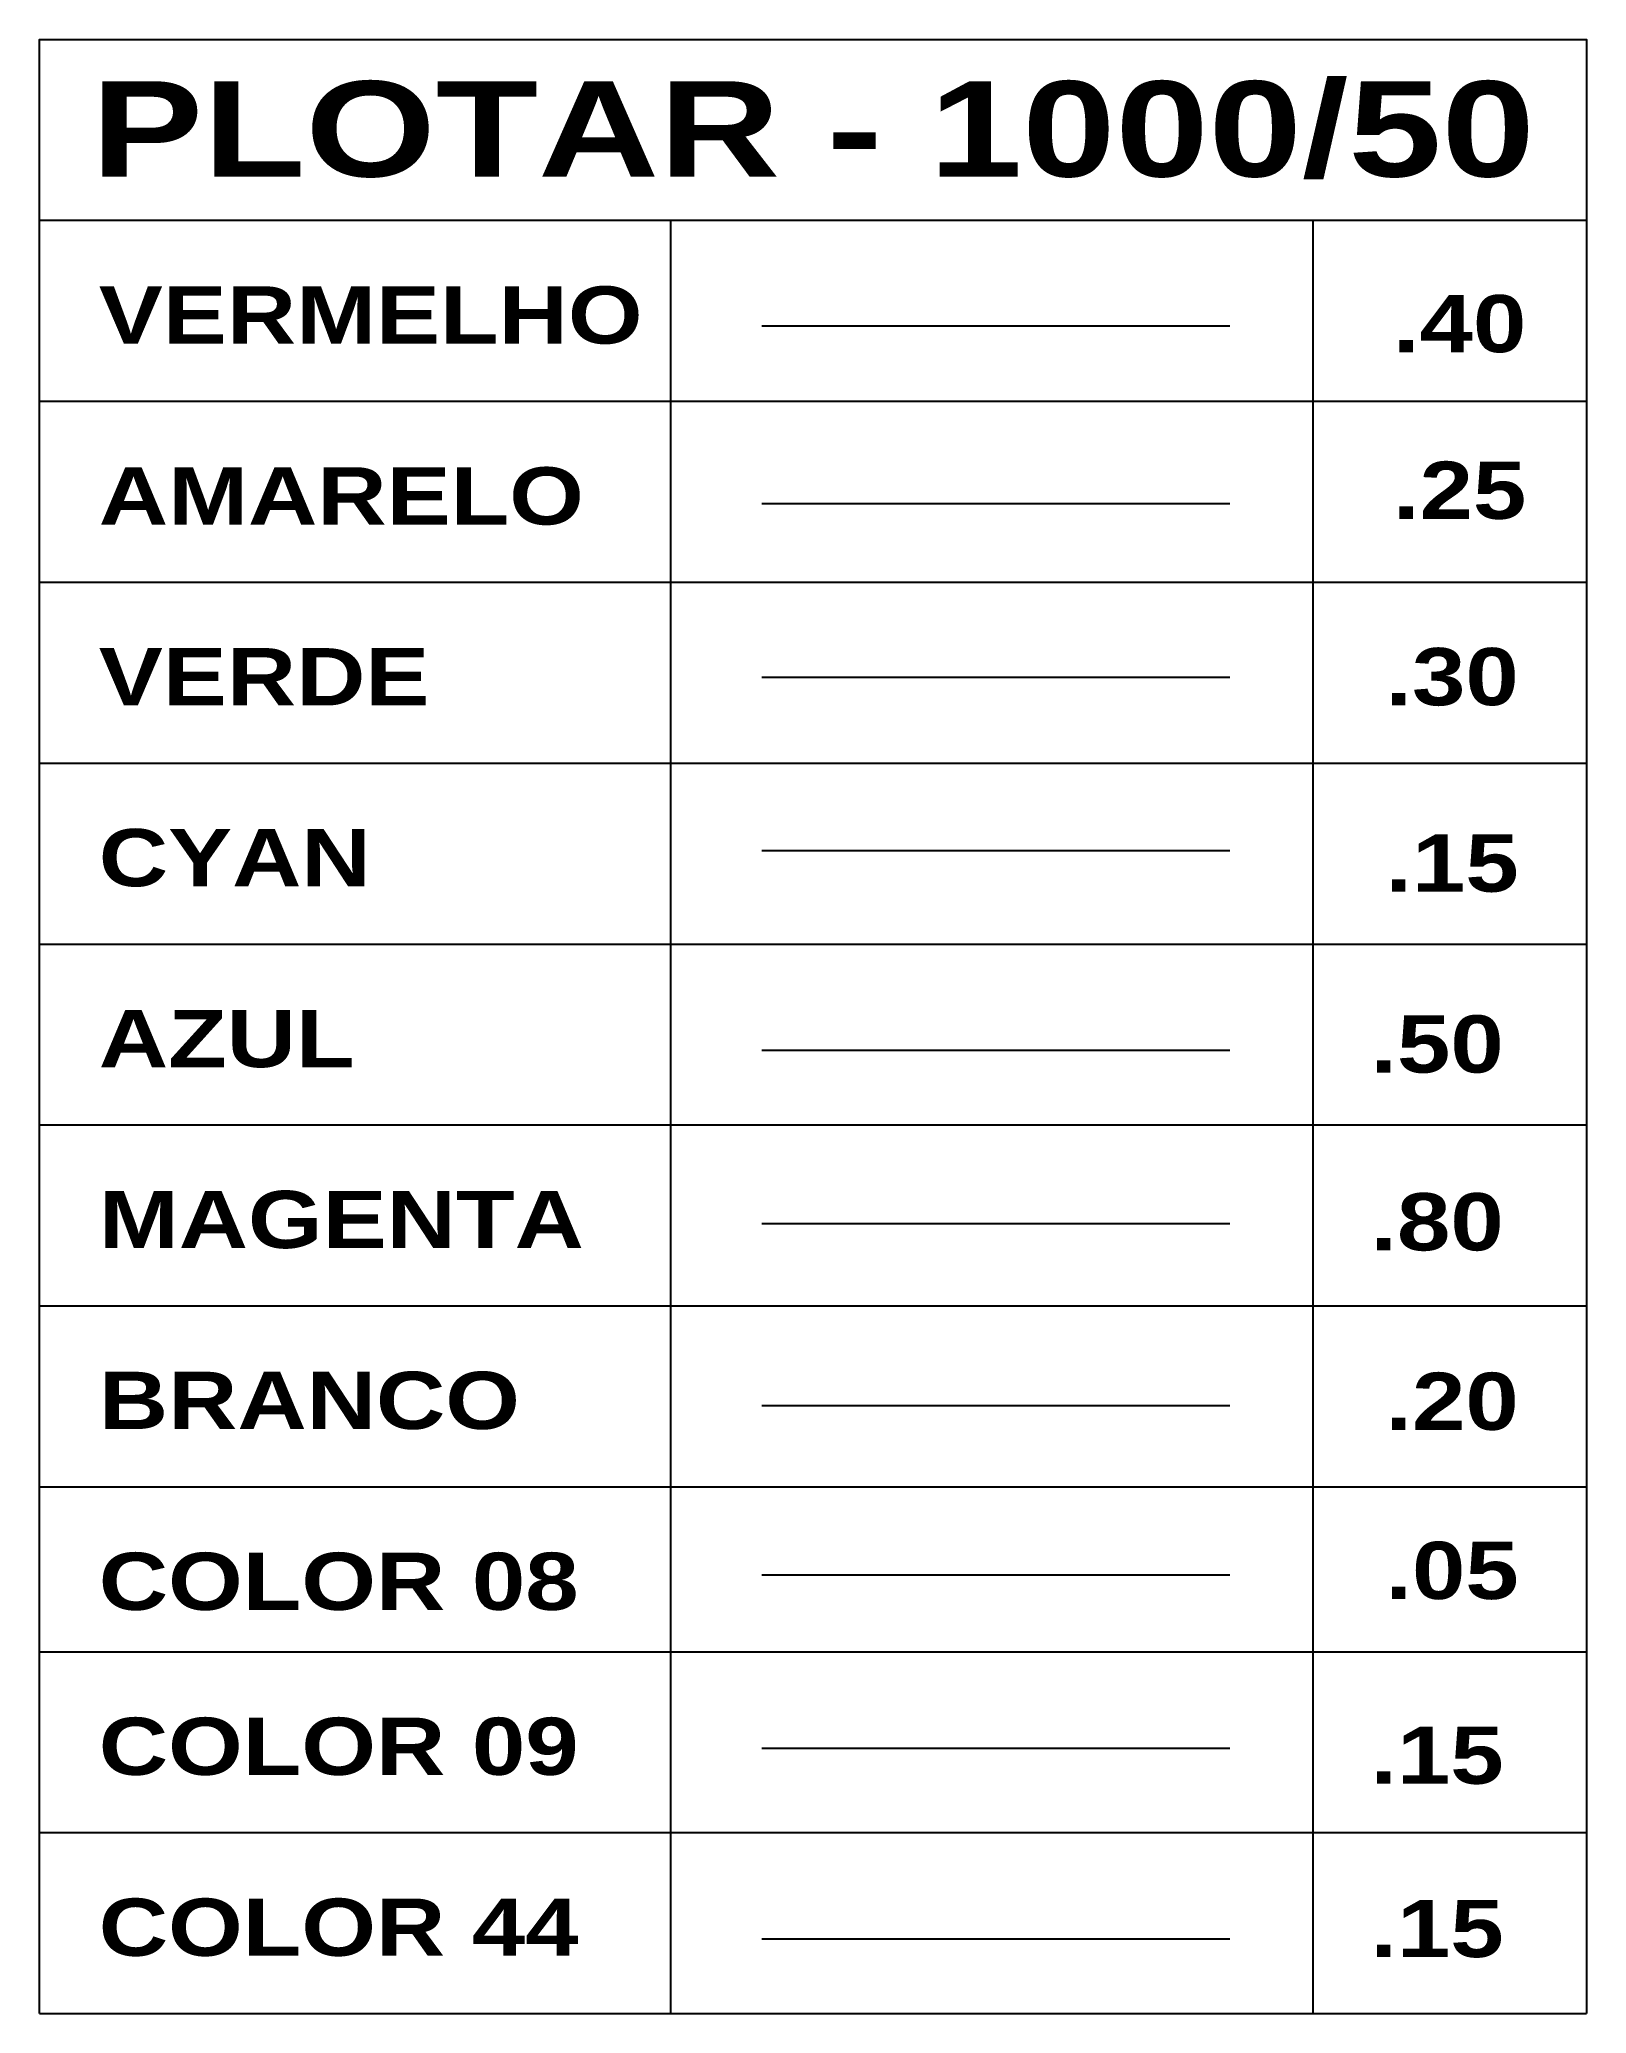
# Model space of a CAD drawing. Extents: x 797 to 1056, y -75 to 15.
# Drawn here: x 1041.09 to 1056.43, y -46.14 to -26.56 of the extents above; entities that cross this region are included whole.
import ezdxf
from ezdxf.enums import TextEntityAlignment as Align

# ---------------------------------------------------------------- set-up
doc = ezdxf.new("R2010")
doc.units = 0
doc.header["$MEASUREMENT"] = 0
doc.layers.get('0').update_dxf_attribs({"linetype": 'CONTINUOUS'})
doc.styles.add('TITULO', font='sanssb__.ttf', dxfattribs={"width": 1.2, "height": 0.16})

msp = doc.modelspace()

# ---------------------------------------------------------------- texts
at = {"color": 3, "style": 'TITULO', "width": 1.280541}
msp.add_text('PLOTAR - 1000/50', height=0.94612, dxfattribs=at).set_placement((1041.599, -27.923), (1055.915, -27.923), align=Align.FIT)
at = {"color": 1, "style": 'TITULO', "width": 1.2}
for s, p in [('VERMELHO', (1041.674, -29.579)), ('.40', (1054.508, -29.665))]:
    msp.add_text(s, height=0.5677, dxfattribs=at).set_placement(p)
at = {"color": 2, "style": 'TITULO', "width": 1.2}
for s, p in [('AMARELO', (1041.674, -31.373)), ('.25', (1054.508, -31.317))]:
    msp.add_text(s, height=0.5677, dxfattribs=at).set_placement(p)
at = {"color": 3, "style": 'TITULO', "width": 1.2}
for s, p in [('VERDE', (1041.674, -33.166)), ('.30', (1054.433, -33.165))]:
    msp.add_text(s, height=0.5677, dxfattribs=at).set_placement(p)
at = {"color": 4, "style": 'TITULO', "width": 1.2}
for s, p in [('CYAN', (1041.674, -34.96)), ('.15', (1054.433, -35.014))]:
    msp.add_text(s, height=0.5677, dxfattribs=at).set_placement(p)
at = {"color": 5, "style": 'TITULO', "width": 1.2}
for s, p in [('AZUL', (1041.674, -36.754)), ('.50', (1054.284, -36.808))]:
    msp.add_text(s, height=0.5677, dxfattribs=at).set_placement(p)
at = {"color": 6, "style": 'TITULO', "width": 1.2}
for s, p in [('MAGENTA', (1041.674, -38.548)), ('.80', (1054.284, -38.571))]:
    msp.add_text(s, height=0.5677, dxfattribs=at).set_placement(p)
at = {"color": 7, "style": 'TITULO', "width": 1.2}
for s, p in [('BRANCO', (1041.674, -40.342)), ('.20', (1054.433, -40.351))]:
    msp.add_text(s, height=0.5677, dxfattribs=at).set_placement(p)
at = {"color": 8, "style": 'TITULO', "width": 1.2}
for s, p in [('.05', (1054.433, -42.028)), ('COLOR 08', (1041.674, -42.136))]:
    msp.add_text(s, height=0.5677, dxfattribs=at).set_placement(p)
at = {"color": 9, "style": 'TITULO', "width": 1.2}
for s, p in [('COLOR 09', (1041.674, -43.772)), ('.15', (1054.284, -43.86))]:
    msp.add_text(s, height=0.5677, dxfattribs=at).set_placement(p)
at = {"color": 44, "style": 'TITULO', "width": 1.2}
for s, p in [('COLOR 44', (1041.674, -45.566)), ('.15', (1054.284, -45.579))]:
    msp.add_text(s, height=0.5677, dxfattribs=at).set_placement(p)

# ---------------------------------------------------------------- linework, layer by layer
at = {"color": 8}
for p, q in [((1056.428, -28.357), (1041.086, -28.357)), ((1047.342, -28.357), (1047.342, -46.138)), ((1053.715, -28.357), (1053.715, -46.138)), ((1041.086, -30.151), (1056.428, -30.151)), ((1041.086, -31.945), (1056.428, -31.945)), ((1041.086, -33.739), (1056.428, -33.739)), ((1041.086, -35.533), (1056.428, -35.533)), ((1041.086, -37.327), (1056.428, -37.327)), ((1041.086, -39.121), (1056.428, -39.121)), ((1041.086, -40.915), (1056.428, -40.915)), ((1048.251, -41.787), (1052.889, -41.787)), ((1041.086, -42.55), (1056.428, -42.55)), ((1041.086, -44.344), (1056.428, -44.344)), ((1041.086, -46.138), (1056.428, -46.138))]:
    msp.add_line(p, q, dxfattribs=at)
at = {"color": 1}
msp.add_line((1048.251, -29.403), (1052.889, -29.403), dxfattribs=at)
at = {"color": 2}
msp.add_line((1048.251, -31.166), (1052.889, -31.166), dxfattribs=at)
at = {"color": 3}
msp.add_line((1048.251, -32.886), (1052.889, -32.886), dxfattribs=at)
at = {"color": 4}
msp.add_line((1048.251, -34.606), (1052.889, -34.606), dxfattribs=at)
at = {"color": 5}
msp.add_line((1048.251, -36.584), (1052.889, -36.584), dxfattribs=at)
at = {"color": 6}
msp.add_line((1048.251, -38.304), (1052.889, -38.304), dxfattribs=at)
at = {"color": 7}
msp.add_line((1048.251, -40.11), (1052.889, -40.11), dxfattribs=at)
at = {"color": 9}
msp.add_line((1048.251, -43.507), (1052.889, -43.507), dxfattribs=at)
at = {"color": 44}
msp.add_line((1048.251, -45.399), (1052.889, -45.399), dxfattribs=at)
at = {"color": 8}
msp.add_lwpolyline([(1041.086, -46.138), (1041.086, -26.563), (1056.428, -26.563), (1056.428, -46.138)], dxfattribs=at)

msp.set_redraw_order([(e.dxf.handle, doc.entitydb.next_handle()) for e in msp.query("TEXT MTEXT ATTDEF DIMENSION ARC_DIMENSION")])  # texts and dimensions are drawn at this point

doc.saveas('drawing.dxf')
